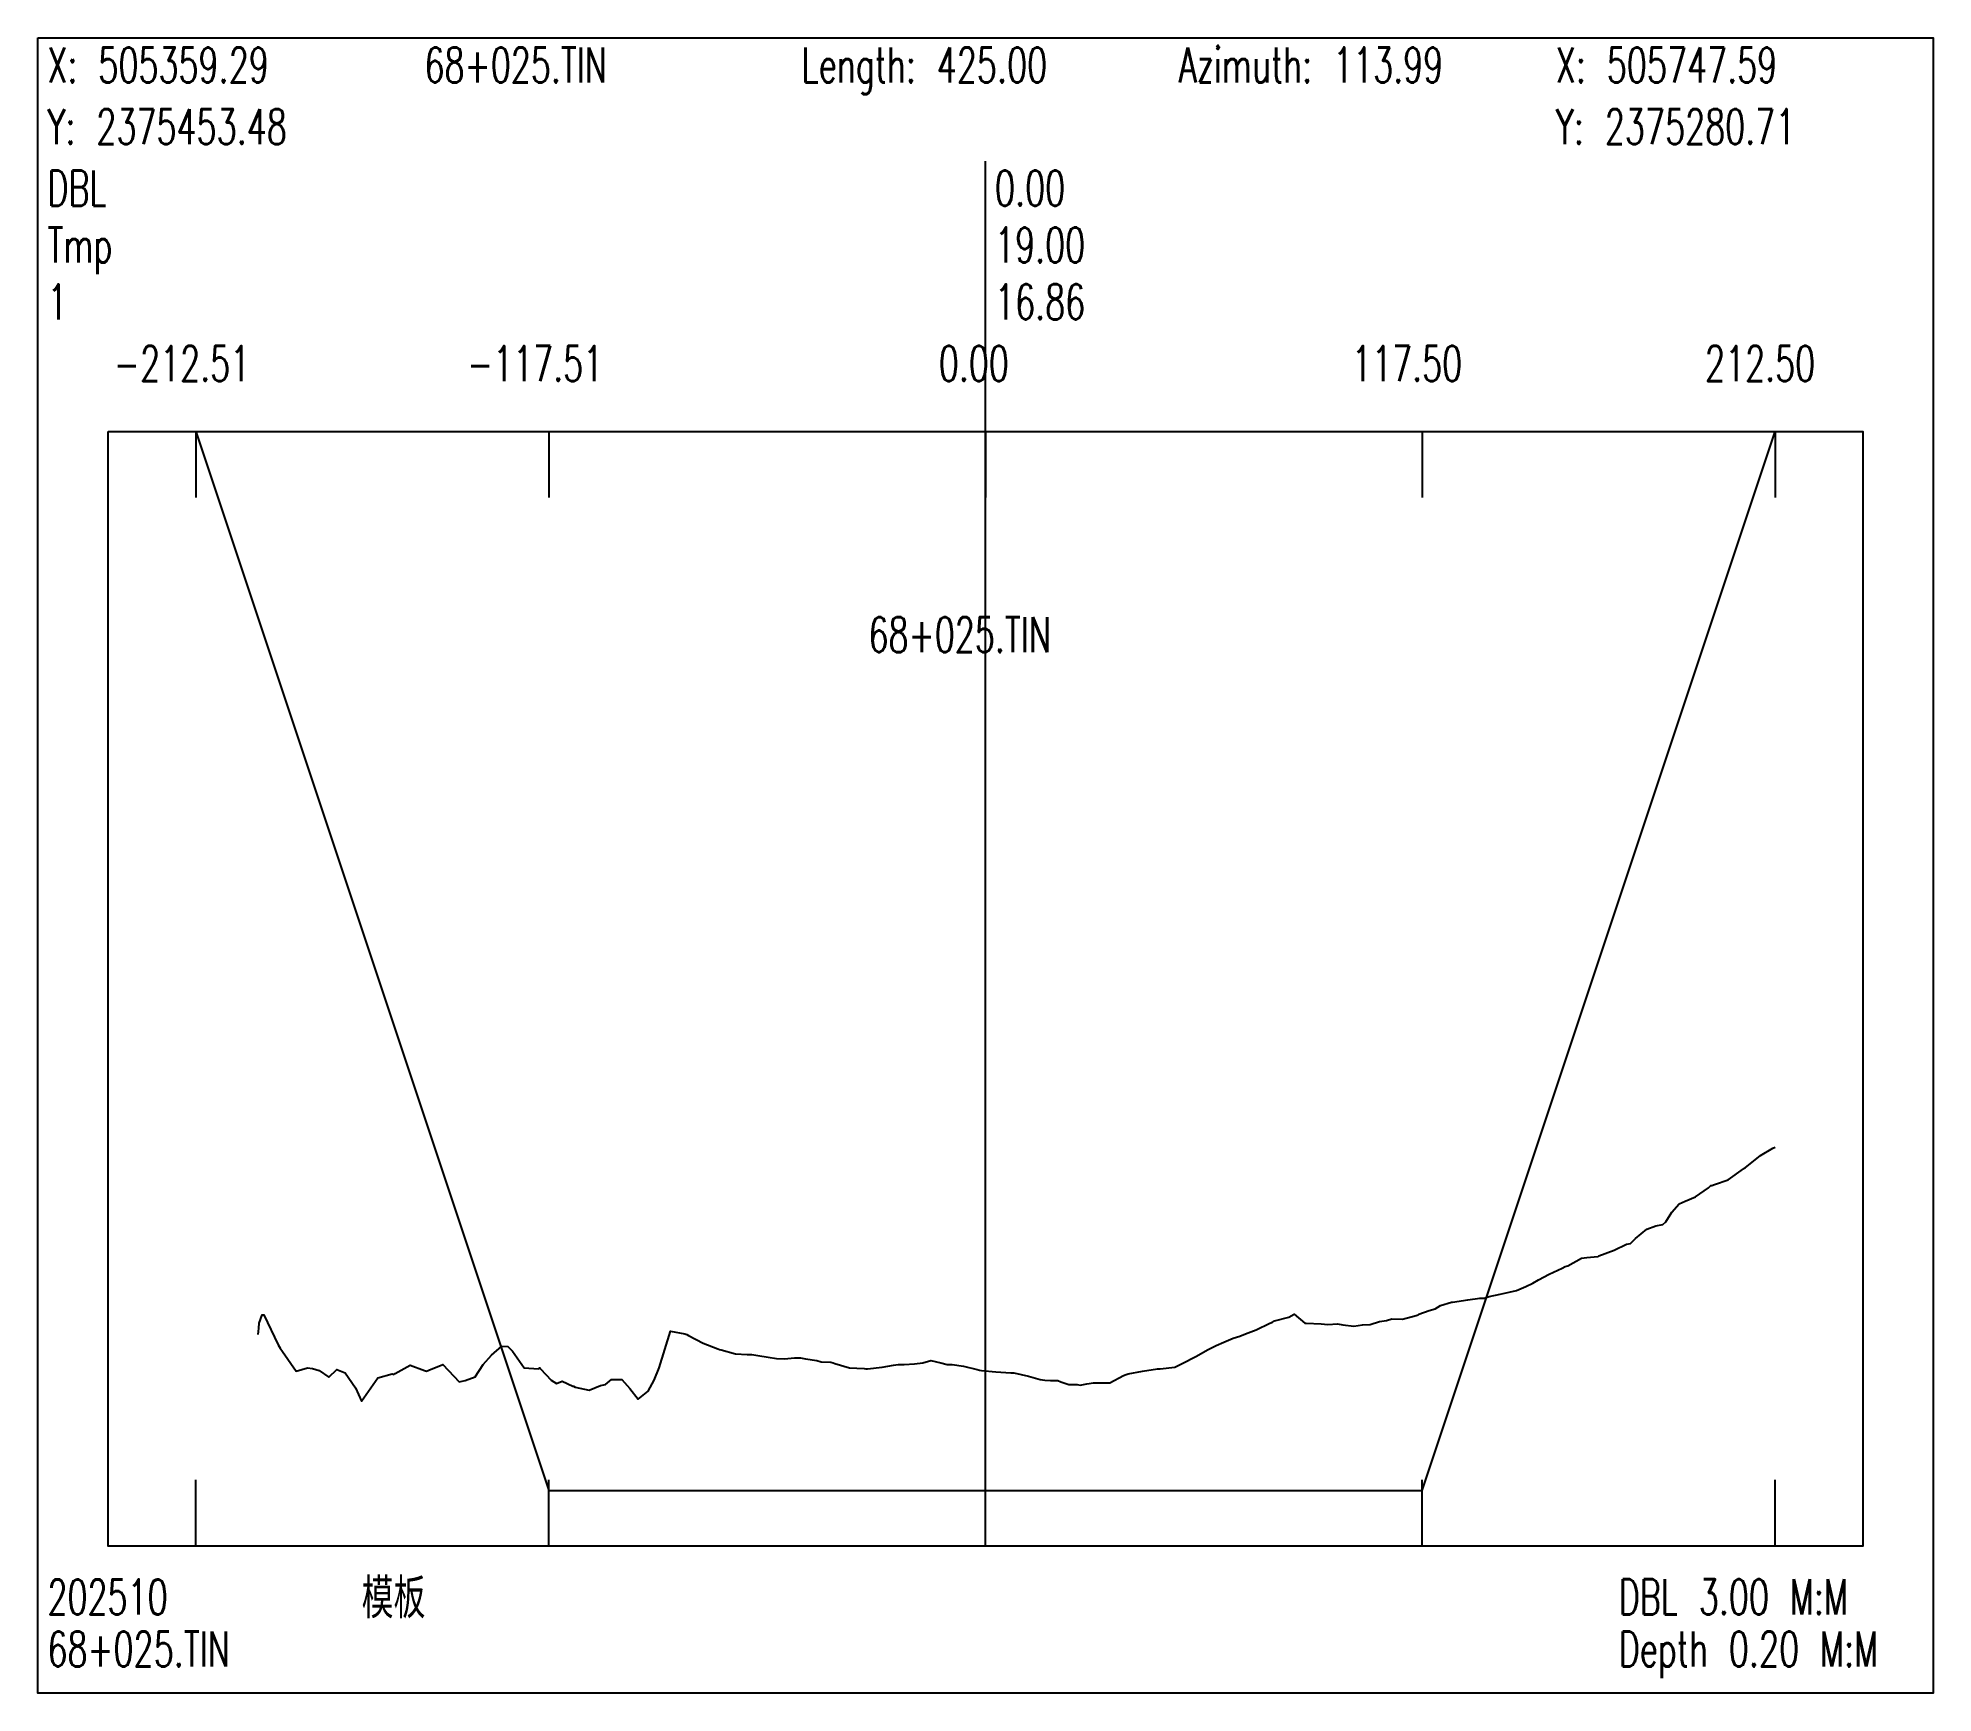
# Model space of a CAD drawing. Extents: x 1 to 171, y -4018 to -2673.
# Drawn here: x 1 to 171, y -3860.4 to -3711.9 of the extents above; entities that cross this region are included whole.
import ezdxf

# ---------------------------------------------------------------- set-up
doc = ezdxf.new("R2010")
doc.units = 0
doc.header["$MEASUREMENT"] = 0
doc.layers.add('LABELS', color=7, linetype='Continuous')
doc.layers.add('XSECTION', color=7, linetype='Continuous')
doc.styles.get("Standard").update_dxf_attribs({"font": 'txt.shx'})

msp = doc.modelspace()

# ---------------------------------------------------------------- texts
at = {"layer": 'LABELS', "color": 0, "width": 0.666667}
for s, height, p in [('X: 505359.29', 3.1482, (1.85, -3715.91)), ('68+025.TIN', 3.148, (35.68, -3715.91)), ('Length: 425.00', 3.1482, (69.51, -3715.91)), ('Azimuth: 113.99', 3.1482, (103.34, -3715.91)), ('X: 505747.59', 3.1482, (137.17, -3715.91)), ('Y: 2375453.48', 3.1482, (1.85, -3721.44)), ('Y: 2375280.71', 3.1482, (137.17, -3721.44)), ('DBL', 3.148, (1.85, -3726.96)), ('0.00', 3.148, (86.85, -3726.96)), ('0.00', 3.148, (86.85, -3726.96)), ('Tmp', 3.148, (1.85, -3732.06)), ('19.00', 3.148, (86.85, -3732.06)), ('19.00', 3.148, (86.85, -3732.06)), ('-212.51', 3.148, (7.82, -3742.69)), ('-117.51', 3.148, (39.49, -3742.69)), ('0.00', 3.148, (81.81, -3742.69)), ('117.50', 3.148, (118.87, -3742.69)), ('212.50', 3.148, (150.54, -3742.69)), ('68+025.TIN', 3.148, (75.51, -3767.01)), ('模板', 3.148, (30.04, -3853.32)), ('DBL 3.00 M:M', 3.1482, (142.81, -3853.32)), ('68+025.TIN', 3.148, (1.85, -3858)), ('Depth 0.20 M:M', 3.1482, (142.81, -3858))]:
    msp.add_text(s, height=height, dxfattribs=at).set_placement(p)
at = {"layer": 'LABELS', "color": 1, "width": 0.666667}
for s, height, p in [('1', 3.15, (1.85, -3737.16)), ('16.86', 3.148, (86.85, -3737.16)), ('16.86', 3.148, (86.85, -3737.16)), ('202510', 3.148, (1.85, -3853.32))]:
    msp.add_text(s, height=height, dxfattribs=at).set_placement(p)

# ---------------------------------------------------------------- linework, layer by layer
at = {"layer": 'XSECTION', "color": 0, "linetype": 'Continuous'}
for points in [[(1, -3711.91), (171, -3711.91), (171, -3860.38), (1, -3860.38), (1, -3711.91)], [(86, -3847.2), (86, -3722.96)], [(86, -3847.2), (86, -3722.96)], [(7.3, -3747.2), (164.71, -3747.2), (164.71, -3847.2), (7.3, -3847.2), (7.3, -3747.2)], [(15.17, -3747.2), (15.17, -3753.14)], [(15.17, -3747.2), (46.83, -3842.2)], [(15.17, -3747.2), (46.83, -3842.2)], [(46.83, -3747.2), (46.83, -3753.14)], [(86, -3747.2), (86, -3753.14)], [(125.17, -3747.2), (125.17, -3753.14)], [(125.17, -3842.2), (156.84, -3747.2)], [(125.17, -3842.2), (156.84, -3747.2)], [(156.84, -3747.2), (156.84, -3753.14)], [(15.17, -3847.2), (15.17, -3841.26)], [(46.83, -3847.2), (46.83, -3841.26)], [(86, -3847.2), (86, -3841.26)], [(125.17, -3847.2), (125.17, -3841.26)], [(156.84, -3847.2), (156.84, -3841.26)], [(46.83, -3842.2), (86, -3842.2)], [(46.83, -3842.2), (46.83, -3842.2)], [(46.83, -3842.2), (86, -3842.2)], [(86, -3842.2), (125.17, -3842.2)], [(86, -3842.2), (125.17, -3842.2)], [(125.17, -3842.2), (125.17, -3842.2)]]:
    msp.add_lwpolyline(points, dxfattribs=at)
at = {"layer": 'XSECTION', "color": 1, "linetype": 'Continuous'}
msp.add_lwpolyline([(20.77, -3828.2), (20.8, -3827.95), (20.82, -3827.65), (20.86, -3827.2), (21.12, -3826.45), (21.26, -3826.45), (22.55, -3829.15), (22.72, -3829.45), (22.94, -3829.75), (24.18, -3831.5), (25.18, -3831.2), (25.64, -3831.25), (26.22, -3831.45), (27.1, -3832.05), (27.81, -3831.35), (28.56, -3831.65), (29.5, -3833), (30.02, -3834.2), (30.44, -3833.6), (31.48, -3832.1), (32.78, -3831.75), (32.94, -3831.8), (33.06, -3831.7), (34.4, -3830.95), (35.69, -3831.45), (35.86, -3831.5), (36.06, -3831.4), (37.32, -3830.9), (38.32, -3831.95), (38.78, -3832.45), (39.34, -3832.35), (40.23, -3832), (40.95, -3830.9), (41.69, -3830.05), (42.62, -3829.25), (43.15, -3829.3), (43.58, -3829.7), (44.61, -3831.2), (45.9, -3831.3), (46.02, -3831.2), (46.07, -3831.3), (47.03, -3832.3), (47.53, -3832.6), (48.04, -3832.4), (48.99, -3832.85), (49.05, -3832.85), (49.18, -3832.95), (50.45, -3833.2), (51.47, -3832.8), (51.91, -3832.7), (52.46, -3832.25), (53.37, -3832.25), (54.1, -3833.05), (54.83, -3834), (55.74, -3833.3), (56.29, -3832.3), (56.73, -3831.2), (57.75, -3827.9), (59.02, -3828.15), (59.21, -3828.2), (59.36, -3828.3), (60.67, -3829), (61.99, -3829.5), (62.13, -3829.55), (62.3, -3829.6), (63.58, -3829.95), (64.62, -3830), (65.04, -3830), (65.58, -3830.1), (66.5, -3830.25), (67.24, -3830.35), (67.96, -3830.4), (68.86, -3830.3), (69.42, -3830.3), (69.87, -3830.4), (70.88, -3830.55), (71.27, -3830.65), (72.14, -3830.7), (72.34, -3830.75), (72.5, -3830.8), (73.8, -3831.2), (75.13, -3831.25), (75.26, -3831.3), (75.42, -3831.3), (76.72, -3831.15), (77.76, -3830.95), (78.18, -3830.9), (78.7, -3830.9), (79.64, -3830.85), (80.39, -3830.75), (81.1, -3830.55), (81.98, -3830.75), (82.56, -3830.9), (83.02, -3830.9), (84.02, -3831.05), (85.26, -3831.35), (85.47, -3831.4), (85.65, -3831.45), (86.93, -3831.55), (88.28, -3831.65), (88.39, -3831.65), (88.54, -3831.65), (89.85, -3831.95), (90.91, -3832.25), (91.31, -3832.3), (91.82, -3832.35), (92.48, -3832.35), (92.77, -3832.45), (93.49, -3832.7), (94.23, -3832.7), (94.5, -3832.75), (95.1, -3832.65), (95.69, -3832.55), (96.17, -3832.55), (97.15, -3832.55), (98.38, -3831.9), (98.61, -3831.8), (98.79, -3831.75), (100.07, -3831.5), (101.42, -3831.3), (101.53, -3831.3), (101.66, -3831.3), (102.99, -3831.15), (104.05, -3830.6), (104.45, -3830.4), (104.94, -3830.15), (105.91, -3829.6), (106.68, -3829.2), (107.37, -3828.9), (108.22, -3828.55), (108.82, -3828.35), (109.31, -3828.15), (110.28, -3827.8), (111.5, -3827.2), (111.74, -3827.1), (111.94, -3827), (113.2, -3826.65), (113.69, -3826.4), (114.66, -3827.2), (114.78, -3827.2), (116.12, -3827.25), (116.72, -3827.3), (117.58, -3827.25), (118.06, -3827.35), (119.04, -3827.45), (119.83, -3827.35), (120.5, -3827.3), (121.34, -3827.05), (121.96, -3826.95), (122.46, -3826.8), (123.42, -3826.85), (124.62, -3826.5), (124.8, -3826.45), (124.88, -3826.4), (125.81, -3826.05), (126.34, -3825.9), (126.82, -3825.6), (127.8, -3825.3), (127.83, -3825.3), (127.9, -3825.3), (129.26, -3825.1), (130.34, -3824.95), (130.72, -3824.95), (131.18, -3824.8), (132.17, -3824.6), (132.97, -3824.4), (133.63, -3824.25), (134.46, -3823.9), (135.09, -3823.6), (135.6, -3823.3), (136.55, -3822.8), (137.74, -3822.25), (138.01, -3822.1), (138.23, -3822.05), (139.47, -3821.35), (139.95, -3821.3), (140.93, -3821.2), (140.96, -3821.2), (141.02, -3821.15), (142.39, -3820.65), (143.49, -3820.1), (143.85, -3820.05), (144.3, -3819.6), (145.31, -3818.75), (146.12, -3818.45), (146.77, -3818.35), (147.02, -3818.1), (147.58, -3817.25), (148.23, -3816.5), (148.75, -3816.25), (149.69, -3815.85), (150.86, -3815.05), (151.06, -3814.85), (151.15, -3814.85), (151.38, -3814.75), (152.61, -3814.35), (154.01, -3813.35), (154.06, -3813.3), (154.09, -3813.3), (154.14, -3813.25), (155.52, -3812.15), (156.64, -3811.5), (156.83, -3811.4)], dxfattribs=at)

msp.set_redraw_order([(e.dxf.handle, doc.entitydb.next_handle()) for e in msp.query("TEXT MTEXT ATTDEF DIMENSION ARC_DIMENSION")])  # texts and dimensions are drawn at this point

doc.saveas('drawing.dxf')
